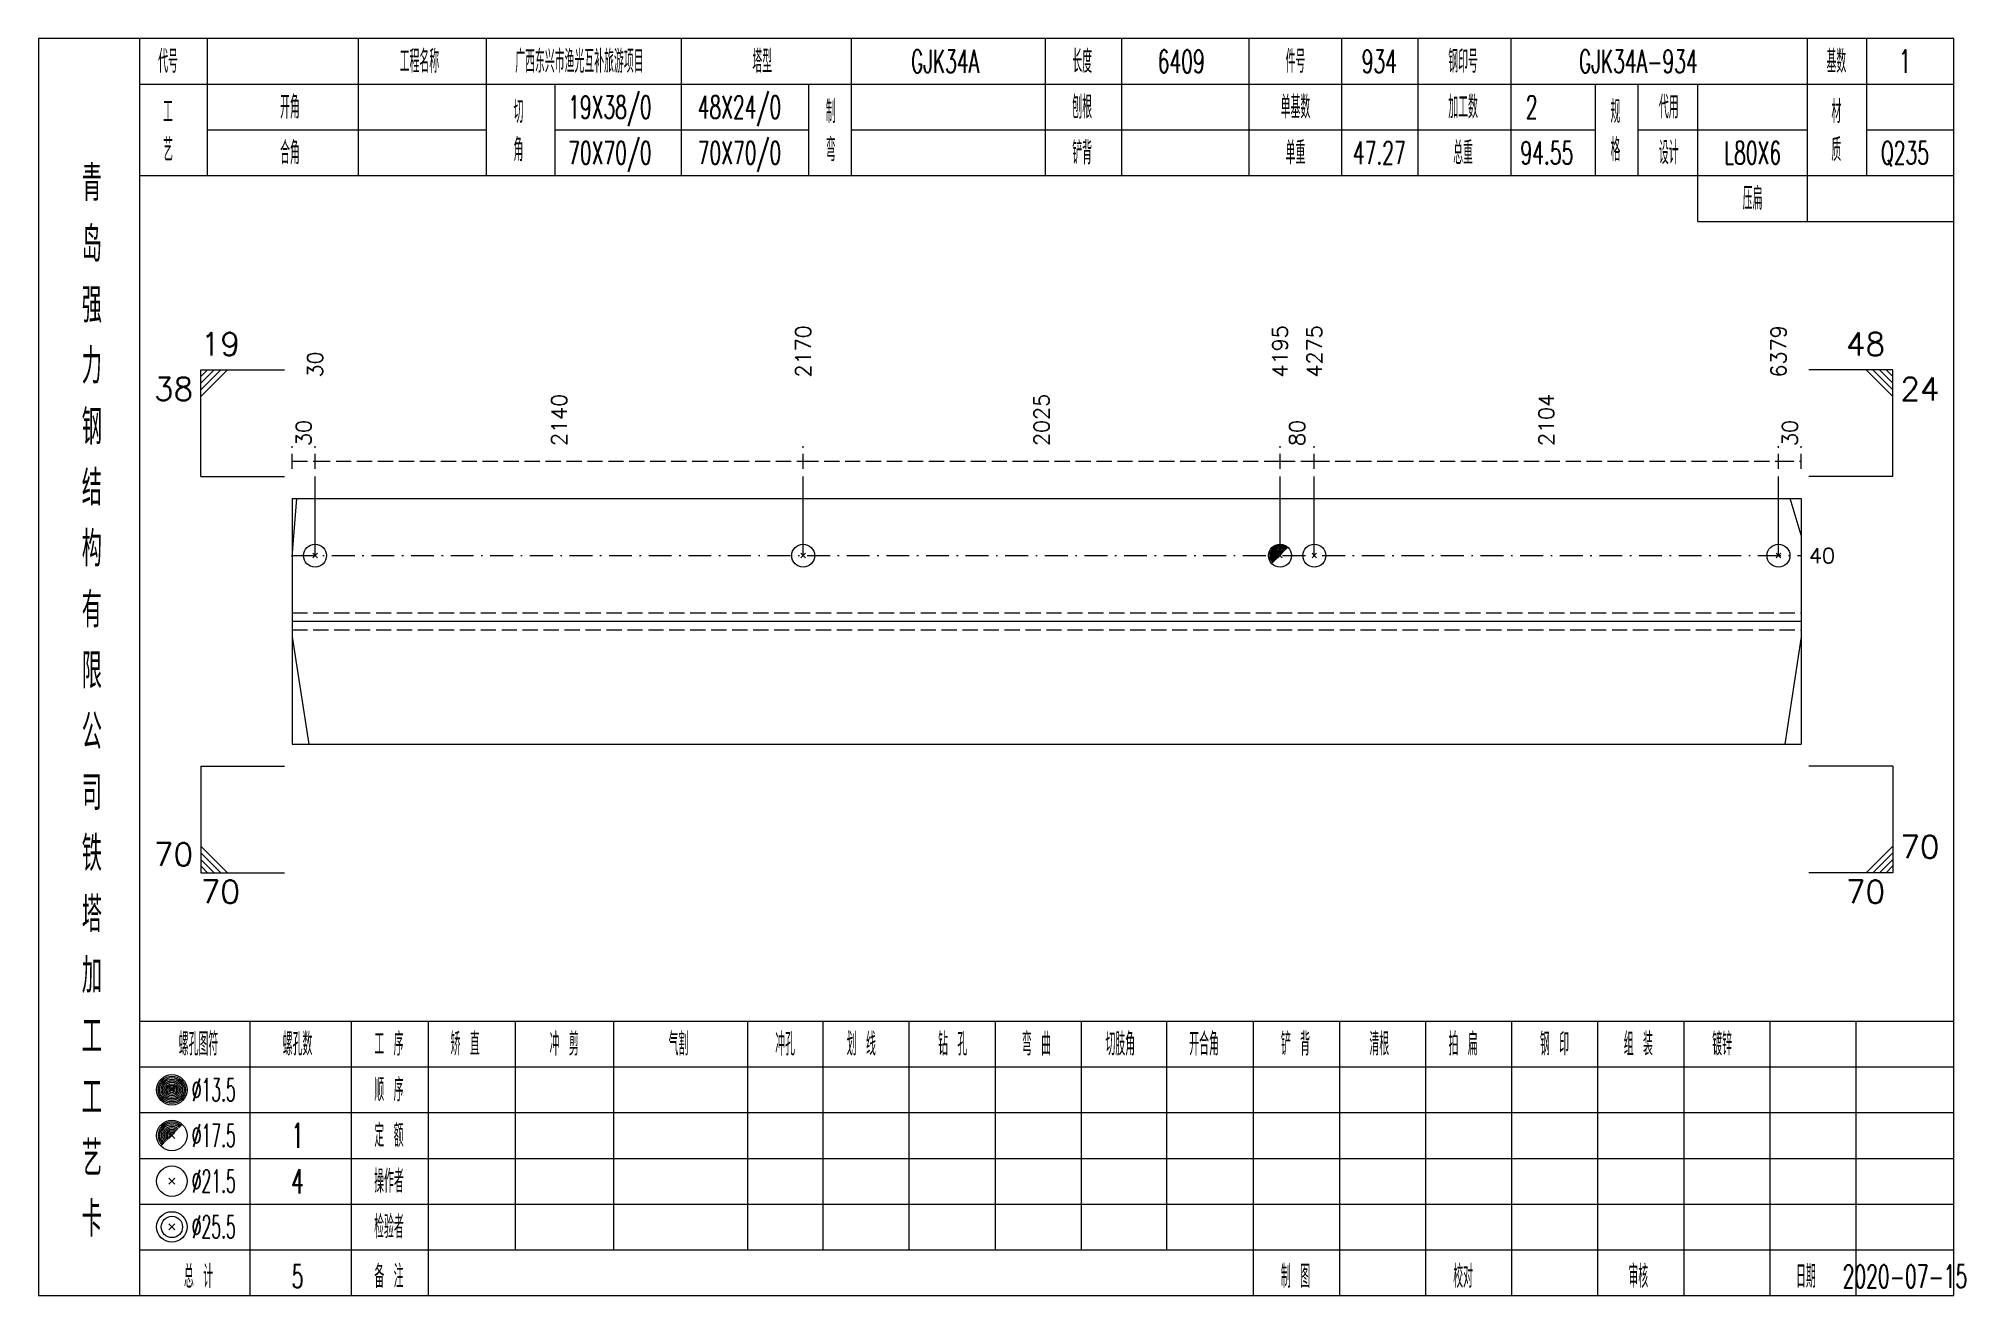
# Model space of a CAD drawing. Extents: x 0 to 2606, y -377 to 6479.
# Drawn here: x 522.8 to 775.7, y 2100 to 2265 of the extents above; entities that cross this region are included whole.
import ezdxf
from ezdxf.enums import TextEntityAlignment as Align

# ---------------------------------------------------------------- set-up
doc = ezdxf.new("R2010")
doc.units = 0
doc.header["$MEASUREMENT"] = 0
doc.linetypes.add('一点画线', pattern=[5.2, 3, -1, 0.2, -1])
doc.linetypes.add('虚线', pattern=[2.75, 2, -0.75])
doc.layers.get('0').update_dxf_attribs({"linetype": 'CONTINUOUS', "lineweight": 25})
doc.layers.add('1', color=7, linetype='CONTINUOUS', lineweight=25)
doc.layers.add('4', color=7, linetype='CONTINUOUS', lineweight=25)
doc.styles.get("Standard").update_dxf_attribs({"font": 'simplex.shx', "width": 0.7, "height": 3, "bigfont": 'gbhzfs.shx'})

msp = doc.modelspace()

# ---------------------------------------------------------------- texts
at = {"color": 7, "linetype": 'Continuous', "lineweight": 13}
for s, p in [('19', (544.1, 2222.5)), ('70', (767.2, 2156.5))]:
    msp.add_text(s, height=3, dxfattribs=at).set_placement(p, align=Align.BOTTOM_LEFT)
for s, p in [('2170', (623.17, 2220.5)), ('4195', (685.77, 2220.5)), ('4275', (690.27, 2220.5)), ('6379', (751.2, 2220.5)), ('30', (559.1, 2220.5))]:
    msp.add_text(s, height=2, rotation=90, dxfattribs=at).set_placement(p, align=Align.MIDDLE_LEFT)
for s, p in [('48', (765.2, 2222.5)), ('70', (543.1, 2155.5))]:
    msp.add_text(s, height=3, dxfattribs=at).set_placement(p, align=Align.BOTTOM_RIGHT)
for s, p in [('38', (543.1, 2220.5)), ('70', (765.2, 2154.5))]:
    msp.add_text(s, height=3, dxfattribs=at).set_placement(p, align=Align.TOP_RIGHT)
for s, p in [('24', (767.2, 2220.5)), ('70', (544.1, 2154.5))]:
    msp.add_text(s, height=3, dxfattribs=at).set_placement(p, align=Align.TOP_LEFT)
at = {"color": 8, "linetype": 'Continuous', "lineweight": 9}
for s, p in [('2140', (591.14, 2211.5)), ('2025', (654.47, 2211.5)), ('2104', (720.73, 2211.5)), ('30', (557.6, 2211.5)), ('80', (688.02, 2211.5)), ('30', (752.7, 2211.5))]:
    msp.add_text(s, height=2, rotation=90, dxfattribs=at).set_placement(p, align=Align.MIDDLE_LEFT)
at = {"color": 7, "linetype": 'Continuous', "lineweight": 13}
msp.add_text('40', height=2, dxfattribs=at).set_placement((755.2, 2197.12), align=Align.MIDDLE_LEFT)
at = {"layer": '4', "color": 1, "linetype": 'Continuous', "lineweight": 13}
for s, height, width, p in [('代号', 3, 0.6, (539.8, 2262)), ('工程名称', 3, 0.6, (572.8, 2262)), ('广西东兴市渔光互补旅游项目', 3, 0.6, (593.8, 2262)), ('塔型', 3, 0.6, (617.8, 2262)), ('GJK34A', 3, 0.6, (641.8, 2262)), ('长度', 3, 0.6, (659.8, 2262)), ('6409', 3, 0.6, (672.8, 2262)), ('件号', 3, 0.6, (687.8, 2262)), ('934', 3, 0.6, (698.8, 2262)), ('钢印号', 3, 0.6, (709.8, 2262)), ('GJK34A-934', 3, 0.6, (732.8, 2262)), ('基数', 3, 0.6, (758.8, 2262)), ('1', 3, 0.6, (767.8, 2262)), ('工', 3, 0.6, (539.8, 2255.4)), ('开角', 3, 0.6, (555.8, 2256)), ('切', 3, 0.6, (585.8, 2255.4)), ('19X38/0', 3, 0.6, (597.8, 2256)), ('48X24/0', 3, 0.6, (614.8, 2256)), ('制', 3, 0.6, (626.8, 2255.4)), ('刨根', 3, 0.6, (659.8, 2256)), ('单基数', 3, 0.6, (687.8, 2256)), ('加工数', 3, 0.6, (709.8, 2256)), ('2', 3, 0.6, (718.8, 2256)), ('规', 3, 0.6, (729.8, 2255.4)), ('代用', 3, 0.6, (736.8, 2256)), ('材', 3, 0.6, (758.8, 2255.4)), ('艺', 3, 0.6, (539.8, 2250.4)), ('合角', 3, 0.6, (555.8, 2250)), ('角', 3, 0.6, (585.8, 2250.4)), ('70X70/0', 3, 0.6, (597.8, 2250)), ('70X70/0', 3, 0.6, (614.8, 2250)), ('弯', 3, 0.6, (626.8, 2250.4)), ('铲背', 3, 0.6, (659.8, 2250)), ('单重', 3, 0.6, (687.8, 2250)), ('47.27', 3, 0.6, (698.8, 2250)), ('总重', 3, 0.6, (709.8, 2250)), ('94.55', 3, 0.6, (720.8, 2250)), ('格', 3, 0.6, (729.8, 2250.4)), ('设计', 3, 0.6, (736.8, 2250)), ('L80X6', 3, 0.6, (747.8, 2250)), ('质', 3, 0.6, (758.8, 2250.4)), ('Q235', 3, 0.6, (767.8, 2250)), ('青', 4.6, 0.8, (529.8, 2246)), ('压扁', 3, 0.6, (747.8, 2244)), ('岛', 4.6, 0.8, (529.8, 2238)), ('强', 4.6, 0.8, (529.8, 2230)), ('力', 4.6, 0.8, (529.8, 2222)), ('钢', 4.6, 0.8, (529.8, 2214)), ('结', 4.6, 0.8, (529.8, 2206)), ('构', 4.6, 0.8, (529.8, 2198)), ('有', 4.6, 0.8, (529.8, 2190)), ('限', 4.6, 0.8, (529.8, 2182)), ('公', 4.6, 0.8, (529.8, 2174)), ('司', 4.6, 0.8, (529.8, 2166)), ('铁', 4.6, 0.8, (529.8, 2158)), ('塔', 4.6, 0.8, (529.8, 2150)), ('加', 4.6, 0.8, (529.8, 2142)), ('工', 4.6, 0.8, (529.8, 2134)), ('螺孔图符', 3, 0.6, (543.8, 2133)), ('螺孔数', 3, 0.6, (556.8, 2133)), ('工 序', 3, 0.6, (568.8, 2133)), ('矫 直', 3, 0.6, (578.8, 2133)), ('冲 剪', 3, 0.6, (591.8, 2133)), ('气割', 3, 0.6, (606.8, 2133)), ('冲孔', 3, 0.6, (620.8, 2133)), ('划 线', 3, 0.6, (630.8, 2133)), ('钻 孔', 3, 0.6, (642.8, 2133)), ('弯 曲', 3, 0.6, (653.8, 2133)), ('切肢角', 3, 0.6, (664.8, 2133)), ('开合角', 3, 0.6, (675.8, 2133)), ('铲 背', 3, 0.6, (687.8, 2133)), ('清根', 3, 0.6, (698.8, 2133)), ('拍 扁', 3, 0.6, (709.8, 2133)), ('钢 印', 3, 0.6, (721.8, 2133)), ('组 装', 3, 0.6, (732.8, 2133)), ('镀锌', 3, 0.6, (743.8, 2133)), ('工', 4.6, 0.8, (529.8, 2126)), ('%%C13.5', 3, 0.5, (545.8, 2127)), ('顺 序', 3, 0.6, (568.8, 2127)), ('%%C17.5', 3, 0.5, (545.8, 2121)), ('1', 3.2, 0.6, (556.8, 2121)), ('定 额', 3, 0.6, (568.8, 2121)), ('艺', 4.6, 0.8, (529.8, 2118)), ('%%C21.5', 3, 0.5, (545.8, 2115)), ('4', 3.2, 0.6, (556.8, 2115)), ('操作者', 3, 0.6, (568.8, 2115)), ('卡', 4.6, 0.8, (529.8, 2110)), ('%%C25.5', 3, 0.5, (545.8, 2109)), ('检验者', 3, 0.6, (568.8, 2109)), ('总 计', 3, 0.6, (543.8, 2102.5)), ('5', 3, 0.6, (556.8, 2102.5)), ('备 注', 3, 0.6, (568.8, 2102.5)), ('制 图', 3, 0.6, (687.8, 2102.5)), ('校对', 3, 0.6, (709.8, 2102.5)), ('审核', 3, 0.6, (732.8, 2102.5)), ('日期', 3, 0.6, (754.8, 2102.5)), ('2020-07-15', 3, 0.6, (767.8, 2102.5))]:
    msp.add_text(s, height=height, dxfattribs=dict(at, width=width)).set_placement(p, align=Align.MIDDLE_CENTER)

# ---------------------------------------------------------------- linework, layer by layer
at = {"color": 7, "linetype": 'Continuous', "lineweight": 13}
for p, q in [((544.1, 2221.5), (555.1, 2221.5)), ((544.1, 2207.5), (544.1, 2221.5)), ((544.97, 2221.5), (544.1, 2220.62)), ((545.85, 2221.5), (544.1, 2219.75)), ((546.72, 2221.5), (544.1, 2218.88)), ((547.6, 2221.5), (544.1, 2218)), ((766.2, 2221.5), (755.2, 2221.5)), ((762.7, 2221.5), (766.2, 2218)), ((763.57, 2221.5), (766.2, 2218.88)), ((764.45, 2221.5), (766.2, 2219.75)), ((765.32, 2221.5), (766.2, 2220.62)), ((766.2, 2207.5), (766.2, 2221.5)), ((544.1, 2207.5), (555.1, 2207.5)), ((559.1, 2197.12), (559.1, 2207.5)), ((623.17, 2197.12), (623.17, 2207.5)), ((685.77, 2197.12), (685.77, 2207.5)), ((690.27, 2197.12), (690.27, 2207.5)), ((751.2, 2197.12), (751.2, 2207.5)), ((766.2, 2207.5), (755.2, 2207.5)), ((556.1, 2196.97), (556.69, 2204.62)), ((754.2, 2199.79), (752.72, 2204.62)), ((558.8, 2196.82), (559.4, 2197.43)), ((559.4, 2196.82), (558.8, 2197.43)), ((622.87, 2196.82), (623.47, 2197.43)), ((623.47, 2196.82), (622.87, 2197.43)), ((689.97, 2196.82), (690.57, 2197.43)), ((690.57, 2196.82), (689.97, 2197.43)), ((750.9, 2196.82), (751.5, 2197.43)), ((751.5, 2196.82), (750.9, 2197.43)), ((556.1, 2186.48), (558.26, 2172.38)), ((754.2, 2186.48), (752.04, 2172.38)), ((544.1, 2169.5), (555.1, 2169.5)), ((544.1, 2169.5), (544.1, 2155.5)), ((766.2, 2169.5), (755.2, 2169.5)), ((766.2, 2169.5), (766.2, 2155.5)), ((547.6, 2155.5), (544.1, 2159)), ((546.72, 2155.5), (544.1, 2158.12)), ((762.7, 2155.5), (766.2, 2159)), ((763.57, 2155.5), (766.2, 2158.12)), ((545.85, 2155.5), (544.1, 2157.25)), ((544.97, 2155.5), (544.1, 2156.38)), ((544.1, 2155.5), (555.1, 2155.5)), ((766.2, 2155.5), (755.2, 2155.5)), ((764.45, 2155.5), (766.2, 2157.25)), ((765.32, 2155.5), (766.2, 2156.38))]:
    msp.add_line(p, q, dxfattribs=at)
at = {"color": 8, "linetype": '虚线', "lineweight": 9}
for p, q in [((556.1, 2208.5), (556.1, 2211.5)), ((559.1, 2208.5), (559.1, 2211.5)), ((559.1, 2208.5), (559.1, 2211.5)), ((623.17, 2208.5), (623.17, 2211.5)), ((623.17, 2208.5), (623.17, 2211.5)), ((685.77, 2208.5), (685.77, 2211.5)), ((685.77, 2208.5), (685.77, 2211.5)), ((690.27, 2208.5), (690.27, 2211.5)), ((690.27, 2208.5), (690.27, 2211.5)), ((751.2, 2208.5), (751.2, 2211.5)), ((751.2, 2208.5), (751.2, 2211.5)), ((754.2, 2208.5), (754.2, 2211.5)), ((556.1, 2209.5), (559.1, 2209.5)), ((559.1, 2209.5), (623.17, 2209.5)), ((623.17, 2209.5), (685.77, 2209.5)), ((685.77, 2209.5), (690.27, 2209.5)), ((690.27, 2209.5), (751.2, 2209.5)), ((751.2, 2209.5), (754.2, 2209.5))]:
    msp.add_line(p, q, dxfattribs=at)
at = {"color": 7, "linetype": 'Continuous', "lineweight": 18}
for p, q in [((556.1, 2204.62), (556.1, 2172.38)), ((556.1, 2204.62), (754.2, 2204.62)), ((754.2, 2204.62), (754.2, 2172.38)), ((556.1, 2188.5), (754.2, 2188.5))]:
    msp.add_line(p, q, dxfattribs=at)
at = {"color": 3, "linetype": '一点画线', "lineweight": 13}
msp.add_line((556.1, 2197.12), (754.2, 2197.12), dxfattribs=at)
at = {"color": 7, "linetype": 'Continuous', "lineweight": 0}
for p, q in [((685.47, 2196.82), (686.07, 2197.43)), ((685.47, 2197.43), (686.07, 2196.82))]:
    msp.add_line(p, q, dxfattribs=at)
at = {"color": 1, "linetype": '虚线', "lineweight": 18}
for p, q in [((556.1, 2189.62), (754.2, 2189.62)), ((556.1, 2187.38), (754.2, 2187.38))]:
    msp.add_line(p, q, dxfattribs=at)
at = {"color": 7, "linetype": 'Continuous', "lineweight": 13}
for centre in [(559.1, 2197.12), (623.17, 2197.12), (685.77, 2197.12), (690.27, 2197.12), (751.2, 2197.12)]:
    msp.add_circle(centre, 1.5, dxfattribs=at)
for radius in [1.35, 1.2, 1.05, 0.9, 0.75, 0.6, 0.45, 0.3, 0.15]:
    msp.add_arc((685.77, 2197.12), radius, 45, 225, dxfattribs=at)
at = {"layer": '1', "color": 7, "linetype": 'Continuous', "lineweight": 18}
msp.add_line((556.1, 2172.38), (754.2, 2172.38), dxfattribs=at)
at = {"layer": '4', "color": 1, "linetype": 'Continuous', "lineweight": 18}
for p, q in [((536.1, 2100), (536.1, 2265)), ((545, 2247), (545, 2265)), ((564.8, 2247), (564.8, 2265)), ((581.6, 2247), (581.6, 2265)), ((607.2, 2247), (607.2, 2265)), ((629.5, 2247), (629.5, 2265)), ((655, 2247), (655, 2265)), ((665, 2247), (665, 2265)), ((681.7, 2247), (681.7, 2265)), ((693.9, 2247), (693.9, 2265)), ((703.9, 2247), (703.9, 2265)), ((716.1, 2247), (716.1, 2265)), ((755, 2241), (755, 2265)), ((762.8, 2247), (762.8, 2265)), ((536.1, 2259), (774.2, 2259)), ((590.6, 2247), (590.6, 2259)), ((623.9, 2247), (623.9, 2259)), ((727.2, 2247), (727.2, 2259)), ((732.8, 2247), (732.8, 2259)), ((740.6, 2241), (740.6, 2259)), ((545, 2253), (581.6, 2253)), ((590.6, 2253), (623.9, 2253)), ((629.5, 2253), (727.2, 2253)), ((732.8, 2253), (755, 2253)), ((762.8, 2253), (774.2, 2253)), ((536.1, 2247), (774.2, 2247)), ((740.6, 2241), (774.2, 2241)), ((536.1, 2136), (774.2, 2136)), ((550.6, 2100), (550.6, 2136)), ((563.9, 2100), (563.9, 2136)), ((574, 2100), (574, 2136)), ((585.4, 2106), (585.4, 2136)), ((598.3, 2106), (598.3, 2136)), ((615.9, 2106), (615.9, 2136)), ((625.8, 2106), (625.8, 2136)), ((637.1, 2106), (637.1, 2136)), ((648.4, 2106), (648.4, 2136)), ((659.7, 2106), (659.7, 2136)), ((670.9, 2106), (670.9, 2136)), ((682.3, 2106), (682.3, 2136)), ((693.6, 2106), (693.6, 2136)), ((704.9, 2106), (704.9, 2136)), ((716.2, 2106), (716.2, 2136)), ((727.5, 2106), (727.5, 2136)), ((738.8, 2106), (738.8, 2136)), ((750.1, 2106), (750.1, 2136)), ((761.4, 2106), (761.4, 2136)), ((536.1, 2130), (774.2, 2130)), ((536.1, 2124), (774.2, 2124)), ((536.1, 2118), (774.2, 2118)), ((536.1, 2112), (774.2, 2112)), ((536.1, 2106), (774.2, 2106)), ((682.3, 2100), (682.3, 2106)), ((693.6, 2100), (693.6, 2106)), ((704.9, 2100), (704.9, 2106)), ((716.2, 2100), (716.2, 2106)), ((727.5, 2100), (727.5, 2106)), ((738.8, 2100), (738.8, 2106)), ((750.1, 2100), (750.1, 2106)), ((761.4, 2100), (761.4, 2106))]:
    msp.add_line(p, q, dxfattribs=at)
at = {"layer": '4', "color": 7, "linetype": 'Continuous', "lineweight": 13}
for p, q in [((540.1, 2126.8), (540.5, 2127.2)), ((540.5, 2126.8), (540.1, 2127.2)), ((539.9, 2114.6), (540.7, 2115.4)), ((540.7, 2114.6), (539.9, 2115.4)), ((539.9, 2108.6), (540.7, 2109.4)), ((540.7, 2108.6), (539.9, 2109.4))]:
    msp.add_line(p, q, dxfattribs=at)
at = {"layer": '4', "color": 7, "linetype": 'Continuous', "lineweight": 0}
for p, q in [((539.9, 2120.6), (540.7, 2121.4)), ((539.9, 2121.4), (540.7, 2120.6))]:
    msp.add_line(p, q, dxfattribs=at)
at = {"layer": '4', "color": 1, "linetype": 'Continuous', "lineweight": 18}
msp.add_lwpolyline([(522.8, 2265), (522.8, 2100), (774.2, 2100), (774.2, 2265)], close=True, dxfattribs=at)
at = {"layer": '4', "color": 7, "linetype": 'Continuous', "lineweight": 13}
for centre, radius in [((540.3, 2127), 2), ((540.3, 2127), 1.8), ((540.3, 2127), 1.6), ((540.3, 2127), 1.4), ((540.3, 2127), 1.2), ((540.3, 2127), 1), ((540.3, 2127), 0.8), ((540.3, 2127), 0.6), ((540.3, 2127), 0.4), ((540.3, 2127), 0.2), ((540.3, 2121), 2), ((540.3, 2115), 2), ((540.3, 2109), 2), ((540.3, 2109), 1.4)]:
    msp.add_circle(centre, radius, dxfattribs=at)
for radius in [1.8, 1.6, 1.4, 1.2, 1, 0.8, 0.6, 0.4, 0.2]:
    msp.add_arc((540.3, 2121), radius, 45, 225, dxfattribs=at)

msp.set_redraw_order([(e.dxf.handle, doc.entitydb.next_handle()) for e in msp.query("TEXT MTEXT ATTDEF DIMENSION ARC_DIMENSION")])  # texts and dimensions are drawn at this point

doc.saveas('drawing.dxf')
